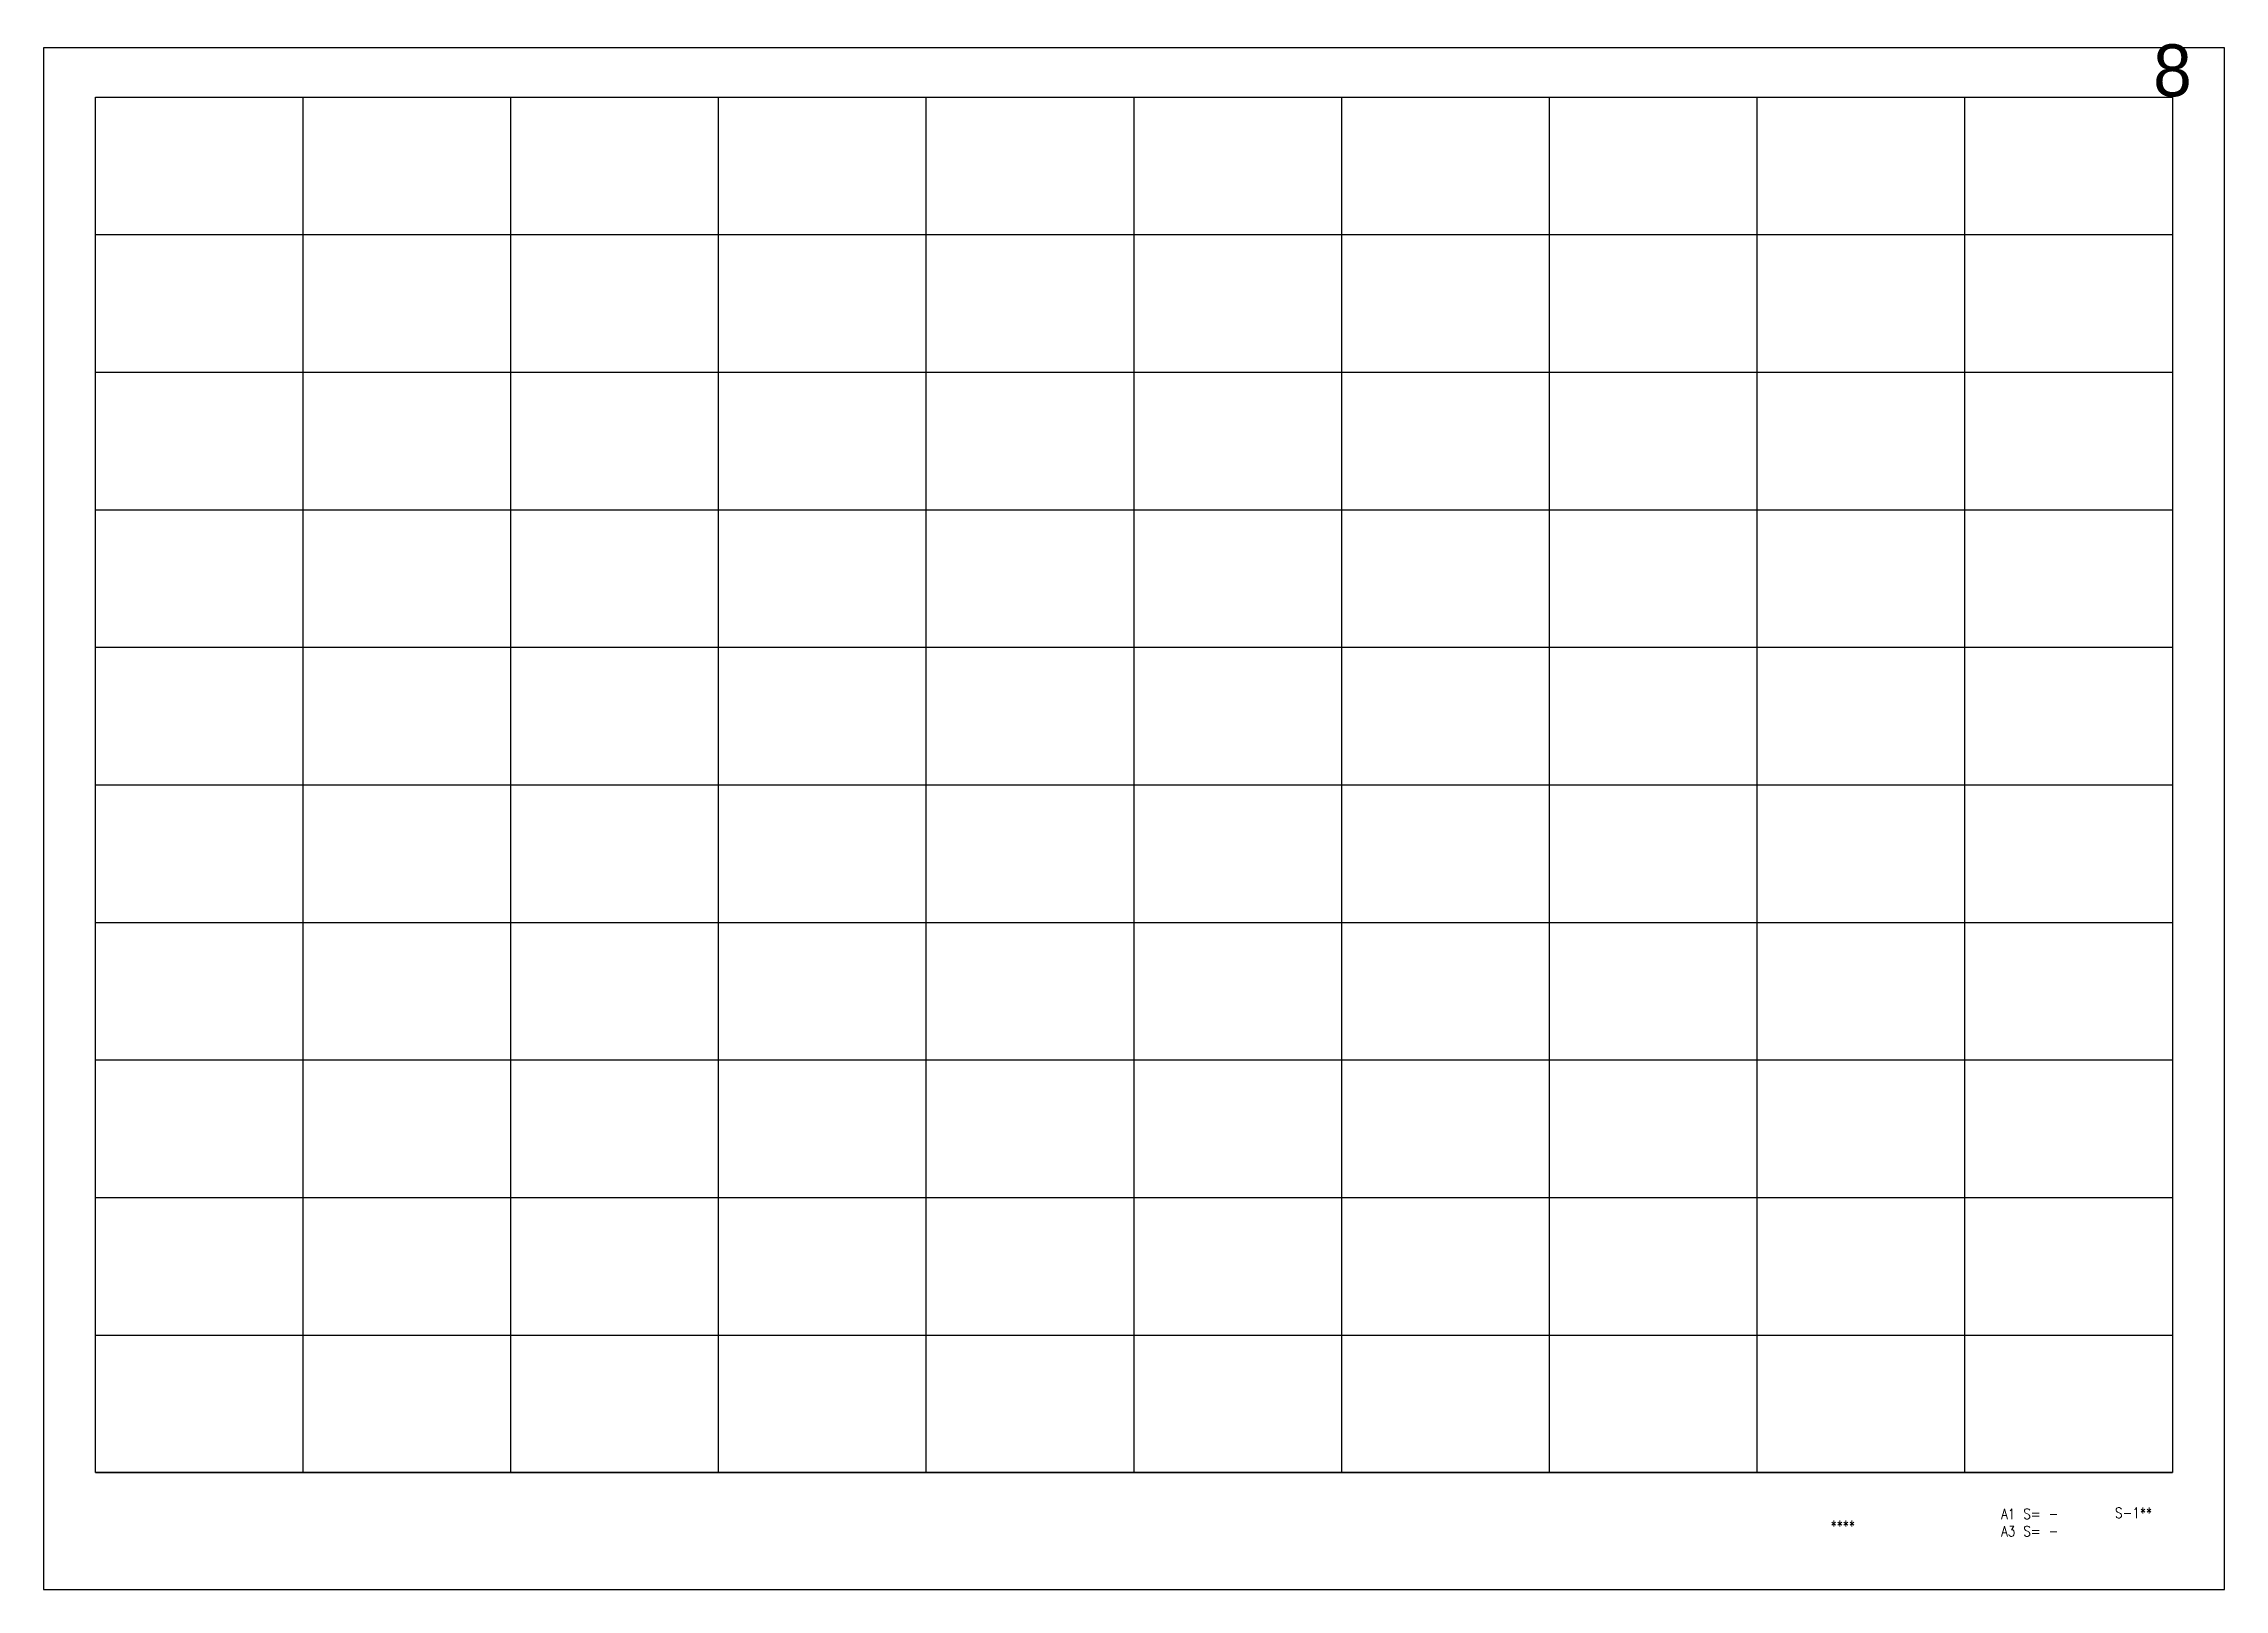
# Model space of a CAD drawing. Extents: x -122951 to 810000, y -1678500 to 210463.
# Drawn here: x 0 to 210000, y -1338500 to -1189605 of the extents above; entities that cross this region are included whole.
import ezdxf

# ---------------------------------------------------------------- set-up
doc = ezdxf.new("R2010")
doc.units = 0
doc.header["$MEASUREMENT"] = 0
doc.layers.add('99_レイアウト枠', color=251, linetype='CONTINUOUS', plot=False)
doc.layers.add('99_頁番号', color=6, linetype='CONTINUOUS')
doc.styles.add('DRACAD', font='txt', dxfattribs={"width": 0.85, "bigfont": 'extfont2'})
doc.styles.get("Standard").update_dxf_attribs({"font": 'Osaka.ttc'})

msp = doc.modelspace()

# ---------------------------------------------------------------- texts
at = {"layer": '99_レイアウト枠', "insert": (205000, -1194750), "char_height": 5000, "attachment_point": 8}
msp.add_mtext('8', dxfattribs=at)
at = {"layer": '99_頁番号', "char_height": 1000, "attachment_point": 5, "style": 'DRACAD'}
for s, insert in [('A1 S= - ^JA3 S= - ', (191250, -1332062.5)), ('{S-1**}', (201250, -1331125)), ('{  ****  }', (172500, -1332375))]:
    msp.add_mtext(s, dxfattribs=dict(at, insert=insert))

# ---------------------------------------------------------------- linework, layer by layer
at = {"layer": '99_レイアウト枠'}
for p, q in [((5000, -1327250), (5000, -1194750)), ((25000, -1327250), (25000, -1194750)), ((45000, -1327250), (45000, -1194750)), ((65000, -1327250), (65000, -1194750)), ((85000, -1327250), (85000, -1194750)), ((105000, -1327250), (105000, -1194750)), ((125000, -1327250), (125000, -1194750)), ((145000, -1327250), (145000, -1194750)), ((165000, -1327250), (165000, -1194750)), ((185000, -1327250), (185000, -1194750)), ((5000, -1208000), (205000, -1208000)), ((5000, -1221250), (205000, -1221250)), ((5000, -1234500), (205000, -1234500)), ((5000, -1247750), (205000, -1247750)), ((5000, -1261000), (205000, -1261000)), ((5000, -1274250), (205000, -1274250)), ((5000, -1287500), (205000, -1287500)), ((5000, -1300750), (205000, -1300750)), ((5000, -1314000), (205000, -1314000)), ((5000, -1327250), (205000, -1327250))]:
    msp.add_line(p, q, dxfattribs=at)
for points in [[(0, -1338500), (210000, -1338500), (210000, -1190000), (0, -1190000)], [(5000, -1194750), (205000, -1194750), (205000, -1327250), (5000, -1327250)]]:
    msp.add_lwpolyline(points, close=True, dxfattribs=at)

msp.set_redraw_order([(e.dxf.handle, doc.entitydb.next_handle()) for e in msp.query("TEXT MTEXT ATTDEF DIMENSION ARC_DIMENSION")])  # texts and dimensions are drawn at this point

doc.saveas('drawing.dxf')
